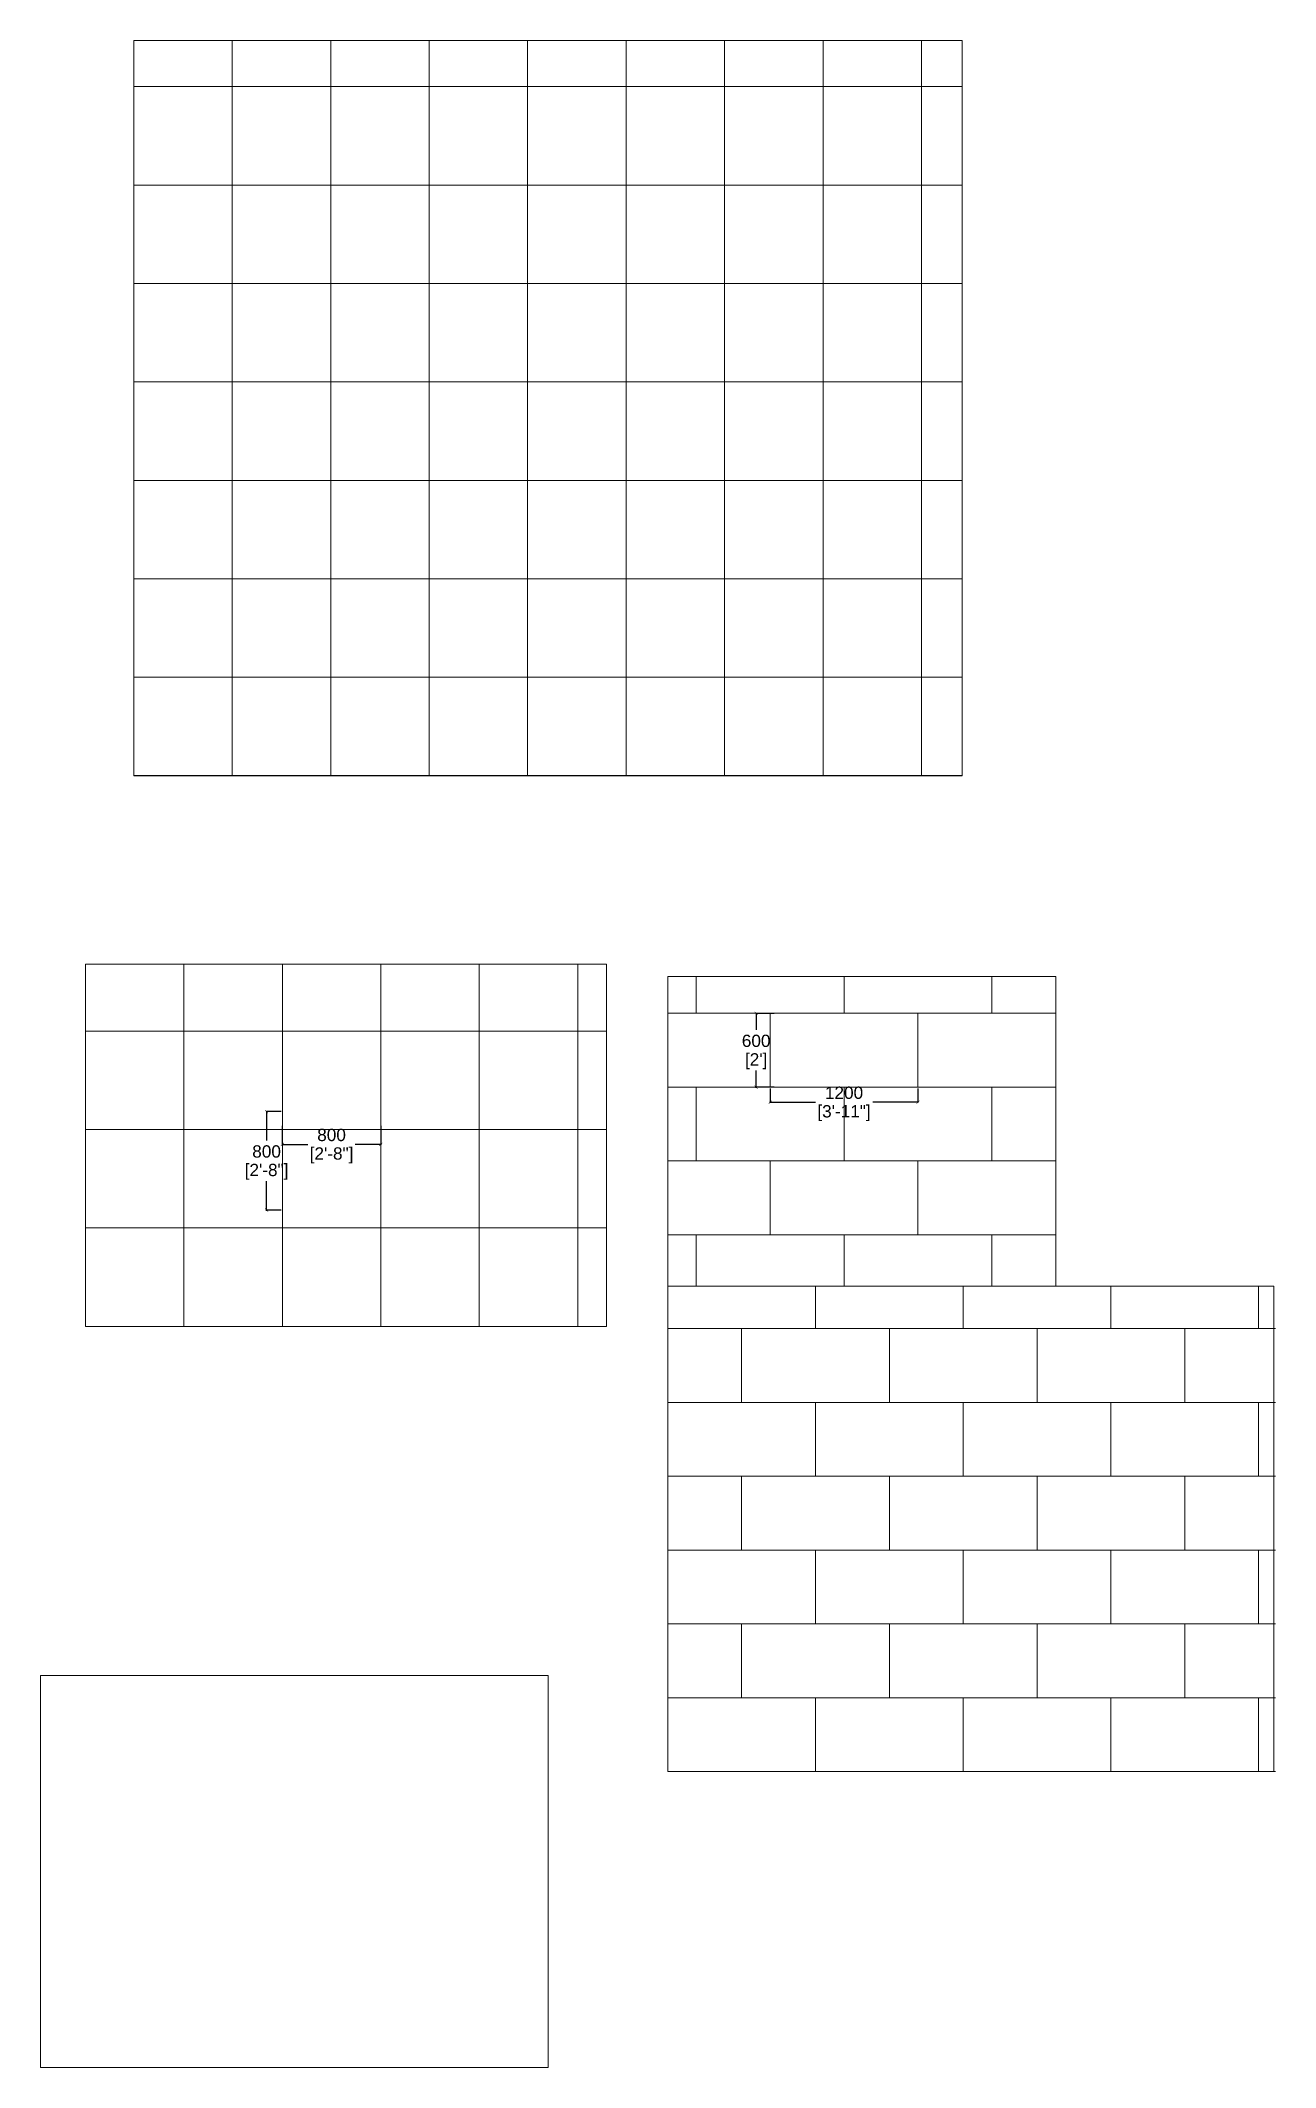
# Model space of a CAD drawing. Header units: millimetres. Extents: x -30 to 138967, y -30 to 77998.
# Drawn here: x 82737 to 92772, y 53788 to 70263 of the extents above; entities that cross this region are included whole.
import ezdxf

# ---------------------------------------------------------------- set-up
doc = ezdxf.new("R2010")
doc.units = ezdxf.units.MM
doc.header["$LTSCALE"] = 10
doc.header["$MEASUREMENT"] = 0
doc.layers.get('0').update_dxf_attribs({"lineweight": 13})
doc.layers.add('FLOOR TILE - 600 X 1200', color=7, linetype='Continuous', true_color=0x00394c)
doc.layers.add('FLOOR TILE - 800 X 800', color=15, linetype='Continuous')
doc.styles.add('DIM COMPOUND', font='arial.ttf', dxfattribs={"height": 100})
doc.dimstyles.new('DIM COMPOUND', dxfattribs={"dimtxt": 100, "dimasz": 25, "dimexe": 0.05, "dimexo": 10, "dimgap": 25, "dimtad": 0, "dimtih": 1, "dimtoh": 1, "dimdec": 0, "dimzin": 0, "dimdsep": 46, "dimtxsty": 'DIM COMPOUND', "dimblk": 'ARCHTICK', "dimcen": 0.01, "dimdle": 5, "dimclrd": 216, "dimclre": 256, "dimclrt": 256, "dimadec": 0, "dimazin": 0, "dimtfac": 0.05, "dimtdec": 0, "dimtofl": 0, "dimtmove": 0, "dimatfit": 3, "dimldrblk": 'DOT', "dimfxl": 150, "dimfxlon": 1, "dimfrac": 2, "dimtolj": 1, "dimtzin": 0, "dimarcsym": 0})

msp = doc.modelspace()

# ---------------------------------------------------------------- blocks, each defined once
blk = doc.blocks.new('_ArchTick')
at = {"color": 0, "linetype": 'ByBlock', "const_width": 0.15}
blk.add_lwpolyline([(-0.5, -0.5), (0.5, 0.5)], dxfattribs=at)
blk = doc.blocks.new('*D146')
at = {"color": 216, "lineweight": -2, "ltscale": 10, "transparency": 16777216}
for p, q in [((84697, 61291), (84908, 61291)), ((85507, 61291), (85295, 61291))]:
    blk.add_line(p, q, dxfattribs=at)
at = {"lineweight": -2, "ltscale": 10, "transparency": 16777216}
for p, q in [((84702, 61441), (84702, 61291)), ((85502, 61441), (85502, 61291))]:
    blk.add_line(p, q, dxfattribs=at)
at = {"layer": 'DefPoints', "color": 0, "lineweight": 5, "ltscale": 10, "transparency": 16777216}
for p in [(84702, 61560), (85502, 61560), (85502, 61291)]:
    blk.add_point(p, dxfattribs=at)
at = {"color": 216, "lineweight": -2, "ltscale": 10, "transparency": 16777216, "xscale": 25, "yscale": 25, "zscale": 25, "rotation": 180}
blk.add_blockref('_ArchTick', (84702, 61291), dxfattribs=at)
at = {"color": 216, "lineweight": -2, "ltscale": 10, "transparency": 16777216, "xscale": 25, "yscale": 25, "zscale": 25}
blk.add_blockref('_ArchTick', (85502, 61291), dxfattribs=at)
at = {"lineweight": 5, "ltscale": 10, "transparency": 16777216, "char_height": 100, "attachment_point": 5, "style": 'DIM COMPOUND'}
for s, insert in [('\\A1;800', (85102, 61367)), ('\\A1;[2\'-8"]', (85102, 61202))]:
    blk.add_mtext(s, dxfattribs=dict(at, insert=insert))
blk = doc.blocks.new('_Dot')
at = {"color": 0, "linetype": 'ByBlock', "lineweight": -2}
blk.add_line((-0.5, 0), (-1, 0), dxfattribs=at)
at = {"color": 0, "linetype": 'ByBlock', "lineweight": 5, "const_width": 0.5}
blk.add_lwpolyline([(-0.25, 0, 1), (0.25, 0, 1)], format="xyb", close=True, dxfattribs=at)
blk = doc.blocks.new('*D147')
at = {"color": 216, "lineweight": -2, "ltscale": 10, "transparency": 16777216}
for p, q in [((84574, 61562), (84574, 61322)), ((84574, 60752), (84574, 60992))]:
    blk.add_line(p, q, dxfattribs=at)
at = {"lineweight": -2, "ltscale": 10, "transparency": 16777216}
for p, q in [((84692, 61557), (84574, 61557)), ((84692, 60757), (84574, 60757))]:
    blk.add_line(p, q, dxfattribs=at)
at = {"layer": 'DefPoints', "color": 0, "lineweight": 5, "ltscale": 10, "transparency": 16777216}
for p in [(84702, 61557), (84574, 60757), (84702, 60757)]:
    blk.add_point(p, dxfattribs=at)
at = {"color": 216, "lineweight": -2, "ltscale": 10, "transparency": 16777216, "xscale": 25, "yscale": 25, "zscale": 25}
for p, rotation in [((84574, 61557), 90), ((84574, 60757), 270)]:
    blk.add_blockref('_ArchTick', p, dxfattribs=dict(at, rotation=rotation))
at = {"lineweight": 5, "ltscale": 10, "transparency": 16777216, "char_height": 100, "attachment_point": 5, "style": 'DIM COMPOUND'}
for s, insert in [('\\A1;[2\'-8"]', (84574, 61068)), ('\\A1;800', (84574, 61233))]:
    blk.add_mtext(s, dxfattribs=dict(at, insert=insert))
blk = doc.blocks.new('*D150')
at = {"color": 216, "lineweight": -2, "ltscale": 10, "transparency": 16777216}
for p, q in [((88552, 62361), (88552, 62221)), ((88552, 61751), (88552, 61891))]:
    blk.add_line(p, q, dxfattribs=at)
at = {"lineweight": -2, "ltscale": 10, "transparency": 16777216}
for p, q in [((88698, 62356), (88552, 62356)), ((88698, 61756), (88552, 61756))]:
    blk.add_line(p, q, dxfattribs=at)
at = {"layer": 'DefPoints', "color": 0, "lineweight": 5, "ltscale": 10, "transparency": 16777216}
for p in [(88708, 62356), (88552, 61756), (88708, 61756)]:
    blk.add_point(p, dxfattribs=at)
at = {"color": 216, "lineweight": -2, "ltscale": 10, "transparency": 16777216, "xscale": 25, "yscale": 25, "zscale": 25}
for p, rotation in [((88552, 62356), 90), ((88552, 61756), 270)]:
    blk.add_blockref('_ArchTick', p, dxfattribs=dict(at, rotation=rotation))
at = {"lineweight": 5, "ltscale": 10, "transparency": 16777216, "char_height": 100, "attachment_point": 5, "style": 'DIM COMPOUND'}
for s, insert in [('\\A1;600', (88552, 62132)), ("\\A1;[2']", (88552, 61967))]:
    blk.add_mtext(s, dxfattribs=dict(at, insert=insert))
blk = doc.blocks.new('*D151')
at = {"color": 216, "lineweight": -2, "ltscale": 10, "transparency": 16777216}
for p, q in [((88661, 61634), (89034, 61634)), ((89872, 61634), (89499, 61634))]:
    blk.add_line(p, q, dxfattribs=at)
at = {"lineweight": -2, "ltscale": 10, "transparency": 16777216}
for p, q in [((88666, 61746), (88666, 61634)), ((89867, 61746), (89867, 61634))]:
    blk.add_line(p, q, dxfattribs=at)
at = {"layer": 'DefPoints', "color": 0, "lineweight": 5, "ltscale": 10, "transparency": 16777216}
for p in [(88666, 61756), (89867, 61756), (89867, 61634)]:
    blk.add_point(p, dxfattribs=at)
at = {"color": 216, "lineweight": -2, "ltscale": 10, "transparency": 16777216, "xscale": 25, "yscale": 25, "zscale": 25, "rotation": 180}
blk.add_blockref('_ArchTick', (88666, 61634), dxfattribs=at)
at = {"color": 216, "lineweight": -2, "ltscale": 10, "transparency": 16777216, "xscale": 25, "yscale": 25, "zscale": 25}
blk.add_blockref('_ArchTick', (89867, 61634), dxfattribs=at)
at = {"lineweight": 5, "ltscale": 10, "transparency": 16777216, "char_height": 100, "attachment_point": 5, "style": 'DIM COMPOUND'}
for s, insert in [('\\A1;[3\'-11"]', (89266, 61545)), ('\\A1;1200', (89266, 61710))]:
    blk.add_mtext(s, dxfattribs=dict(at, insert=insert))

# ---------------------------------------------------------------- dimensions: what is measured, and where the dimension line sits
at = {"lineweight": 5, "ltscale": 10}
for base, p1, p2, picture, middle in [((88551.8, 61756.3), (88708, 62356.1), (88708, 61756.3), '*D150', (88551.8, 62056.2)), ((84574.2275, 60757.0792), (84701.5773, 61556.6418), (84701.5773, 60757.0792), '*D147', (84574.2275, 61156.8605))]:
    dim = msp.add_linear_dim(base=base, p1=p1, p2=p2, angle=90, dimstyle='DIM COMPOUND', override={"dimpost": '\\X'}, dxfattribs=at)
    dim.commit()
    dim.dimension.update_dxf_attribs({"geometry": picture, "text_midpoint": middle})
for base, p1, p2, picture, middle in [((89866.6, 61634.3), (88666.3, 61756.3), (89866.6, 61756.3), '*D151', (89266.4, 61634.3)), ((85501.9, 61290.6), (84701.6, 61559.6), (85501.9, 61559.6), '*D146', (85101.7, 61290.6))]:
    dim = msp.add_linear_dim(base=base, p1=p1, p2=p2, dimstyle='DIM COMPOUND', override={"dimpost": '\\X'}, dxfattribs=at)
    dim.commit()
    dim.dimension.update_dxf_attribs({"geometry": picture, "text_midpoint": middle})

# ---------------------------------------------------------------- hatches: boundary and pattern name
at = {"layer": 'FLOOR TILE - 600 X 1200', "lineweight": 5, "ltscale": 10}
h = msp.add_hatch(dxfattribs=at)
h.set_pattern_fill('AR-B816', color=256, scale=75)
h.set_pattern_definition([(0, (88065.44, 62356.16), (0, 600), []), (90, (88065.44, 62356.16), (-600, 600), [600, -600])])
h.paths.add_polyline_path([(90985.9, 60138.3), (90985.9, 62656.2), (87833.8, 62656.2), (87833.8, 60138.3)])
h.paths.add_polyline_path([(88313.3, 62731.9), (88757.6, 62731.9), (88757.6, 62834.9), (88313.3, 62834.9)])
h = msp.add_hatch(dxfattribs=at)
h.set_pattern_fill('AR-B816', color=256, scale=75)
h.set_pattern_definition([(0, (87833.8, 56193.55), (0, 600), []), (90, (87833.8, 56193.55), (-600, 600), [600, -600])])
h.paths.add_polyline_path([(92771.6, 56193.5), (92771.6, 60138.3), (87833.8, 60138.3), (87833.8, 56193.5)])
h.paths.add_polyline_path([(88313.3, 58787.1), (88757.6, 58787.1), (88757.6, 58890.1), (88313.3, 58890.1)], flags=16)
at = {"layer": 'FLOOR TILE - 800 X 800', "lineweight": 5, "ltscale": 10}
h = msp.add_hatch(dxfattribs=at)
h.set_pattern_fill('NET', color=256, scale=6400)
h.set_pattern_definition([(0, (83494.8, 64287.7), (0, 800), []), (90, (83494.8, 64287.7), (-800, 5e-14), [])])
h.paths.add_polyline_path([(83494.8, 64287.7), (90226.8, 64287.7), (90226.8, 70262.9), (83494.8, 70262.9)])
h = msp.add_hatch(dxfattribs=at)
h.set_pattern_fill('NET', color=256, scale=6400)
h.set_pattern_definition([(0, (83102.2, 59811.2), (0, 800), []), (90, (83102.2, 59811.2), (-800, 5e-14), [])])
h.paths.add_polyline_path([(83102.2, 62756.2), (83102.2, 59811.2), (87336.1, 59811.2), (87336.1, 62756.2)])

# ---------------------------------------------------------------- linework, layer by layer
at = {"lineweight": 5, "ltscale": 10}
for points in [[(83494.8, 70262.9), (90226.8, 70262.9), (90226.8, 64287.7), (83494.8, 64287.7)], [(82737.4, 56973.2), (86863.2, 56973.2), (86863.2, 53788.4), (82737.4, 53788.4)]]:
    msp.add_lwpolyline(points, close=True, dxfattribs=at)
at = {"layer": 'FLOOR TILE - 600 X 1200', "lineweight": 5, "ltscale": 10}
for points in [[(87833.8, 60138.3), (90985.9, 60138.3), (90985.9, 62656.2), (87833.8, 62656.2)], [(87833.8, 56193.5), (92757.2, 56193.5), (92757.2, 60138.3), (87833.8, 60138.3)]]:
    msp.add_lwpolyline(points, close=True, dxfattribs=at)
at = {"layer": 'FLOOR TILE - 800 X 800', "lineweight": 5, "ltscale": 10}
msp.add_lwpolyline([(83102.2, 59811.2), (87336.1, 59811.2), (87336.1, 62756.2), (83102.2, 62756.2)], close=True, dxfattribs=at)

msp.set_redraw_order([(e.dxf.handle, doc.entitydb.next_handle()) for e in msp.query("TEXT MTEXT ATTDEF DIMENSION ARC_DIMENSION")])  # texts and dimensions are drawn at this point

doc.saveas('drawing.dxf')
